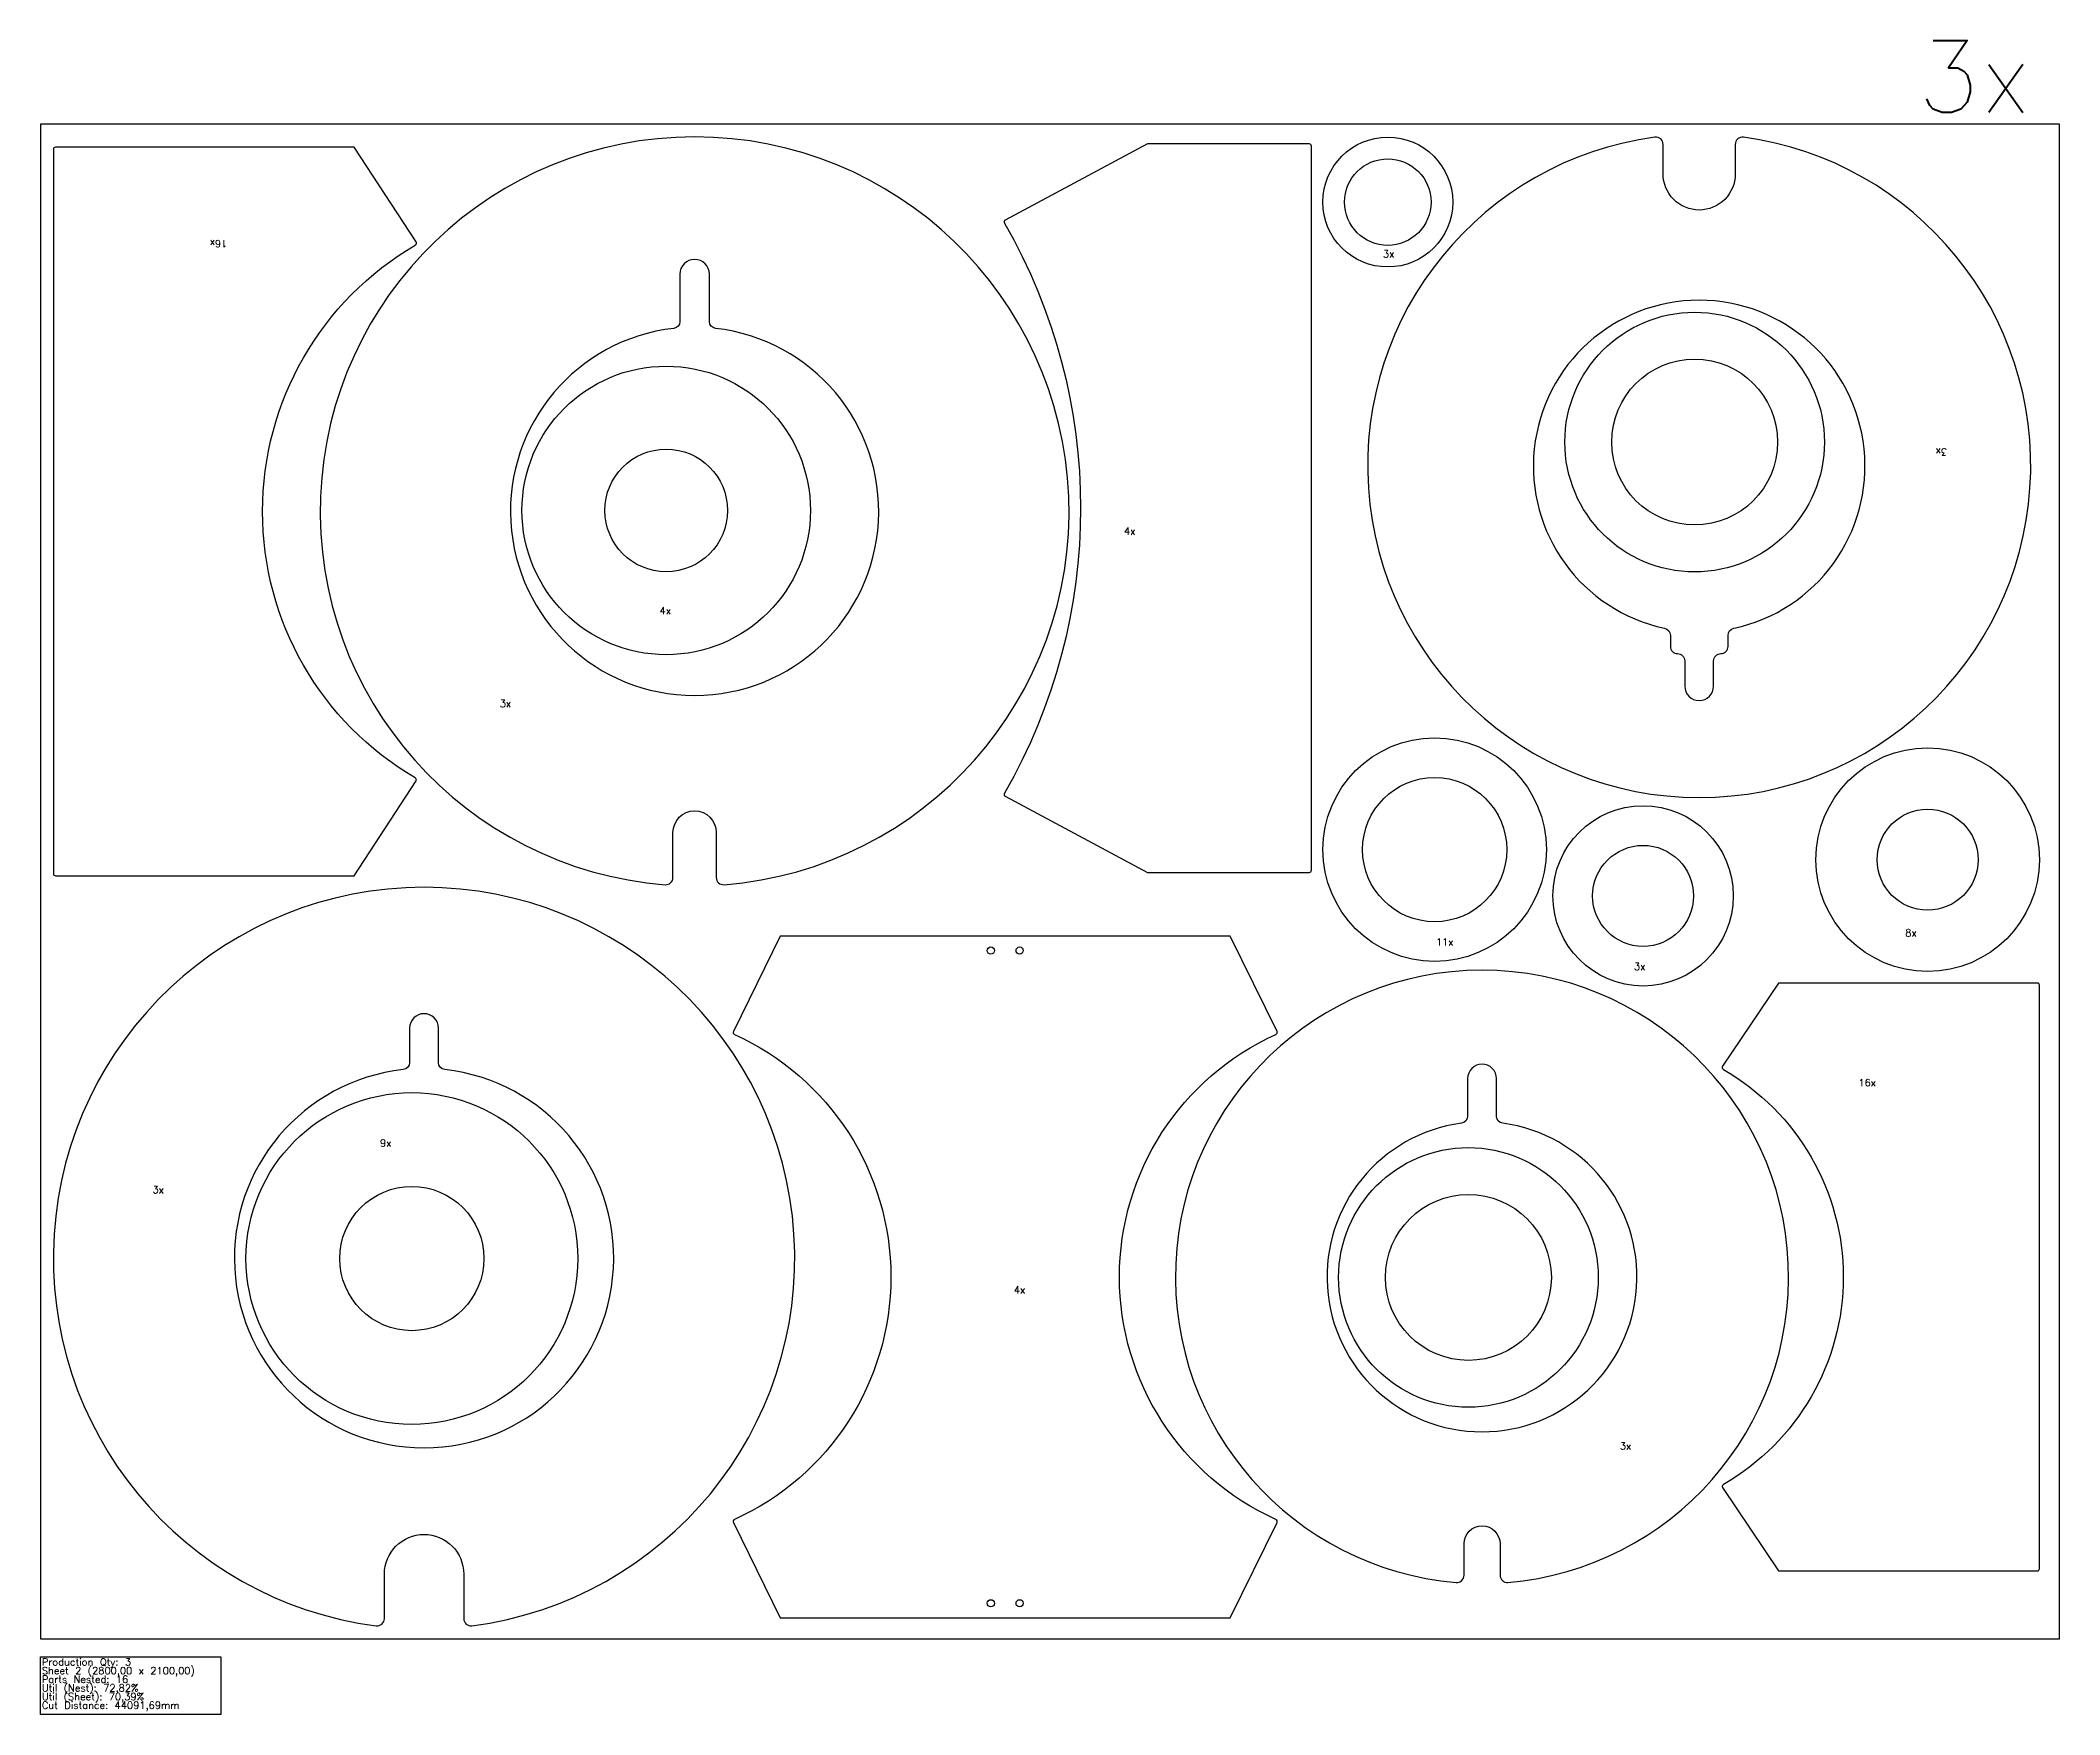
# Model space of a CAD drawing. Header units: millimetres. Extents: x 0 to 5740, y -8658 to -1197.
# Drawn here: x 0 to 2800, y -8658 to -6337 of the extents above; entities that cross this region are included whole.
import ezdxf

# ---------------------------------------------------------------- set-up
doc = ezdxf.new("R2010")
doc.units = ezdxf.units.MM
for name, color, linetype in [('13672575', 7, 'Continuous'), ('13781249', 7, 'Continuous'), ('13886225', 7, 'Continuous'), ('13940817', 7, 'Continuous'), ('14025428', 7, 'Continuous'), ('7517448', 7, 'Continuous'), ('sheet', 24, 'Continuous'), ('Stats', 7, 'Continuous'), ('Texto', 7, 'Continuous')]:
    doc.layers.add(name, color=color, linetype=linetype)
doc.styles.get("Standard").update_dxf_attribs({"font": 'txt.shx'})

msp = doc.modelspace()

# ---------------------------------------------------------------- texts
at = {"insert": (2403, -6336.6), "char_height": 100, "attachment_point": 1}
msp.add_mtext_dynamic_manual_height_columns('{\\W2.244285; }3x', width=391.095, gutter_width=1, heights=[0], dxfattribs=at)
at = {"layer": 'Stats', "color": 60}
for s, p in [('Sheet 2 (2800,00 x 2100,00)', (2, -8601.8)), ('Production Qty: 3', (2, -8589.8)), ('Parts Nested: 16', (2, -8613.8)), ('Util (Nest): 72,82%', (2, -8625.8)), ('Cut Distance: 44091,69mm', (2, -8649.8)), ('Util (Sheet): 70,39%', (2, -8637.8))]:
    msp.add_text(s, height=10, dxfattribs=at).set_placement(p)
at = {"layer": 'Texto', "color": 3, "char_height": 10, "width": 86.148, "attachment_point": 1, "rotation": 180}
for s, insert in [('{\\C1;16x}', (259.3, -6623.5)), ('{\\C1;3x}', (2644, -6912.3))]:
    msp.add_mtext(s, dxfattribs=dict(at, insert=insert))
at = {"layer": 'Texto', "color": 3, "char_height": 10, "width": 86.148, "attachment_point": 1}
for s, insert in [('{\\C1;3x}', (1861.7, -6627.6)), ('{\\C1;4x}', (1502.6, -7012)), ('{\\C1;4x}', (858.7, -7122.3)), ('{\\C1;3x}', (637, -7250.9)), ('{\\C1;11x}', (1935.2, -7581.7)), ('{\\C1;8x}', (2586, -7568.9)), ('{\\C1;3x}', (2209.8, -7615.5)), ('{\\C1;16x}', (2520.9, -7776.6)), ('{\\C1;9x}', (471, -7860.3)), ('{\\C1;3x}', (155.5, -7925.1)), ('{\\C1;4x}', (1349.9, -8063.9)), ('{\\C1;3x}', (2190.2, -8280.4))]:
    msp.add_mtext(s, dxfattribs=dict(at, insert=insert))

# ---------------------------------------------------------------- linework, layer by layer
at = {"color": 7}
for points in [[(937.2, -7434.8), (937.2, -7497.2, 0.437447), (948, -7507.2, 25.410646), (866.4, -7507.2, 0.437447), (877.2, -7497.2), (877.2, -7434.8, -0.999999)], [(886.7, -6660.8), (886.7, -6726.5, -0.381362), (878.3, -6735.9, 17.60988), (936.1, -6735.9, -0.381362), (927.7, -6726.5), (927.7, -6660.8, 0.999999)], [(2024.1, -8421), (2024.1, -8464.5, 0.439167), (2034.9, -8474.5, 23.672042), (1963.2, -8474.5, 0.439167), (1974.1, -8464.5), (1974.1, -8421, -1)], [(2027.7, -7837.9, -0.375565), (2019.1, -7828), (2019.1, -7776, 0.414214), (1999.1, -7756), (1999.1, -7756, 0.414214), (1979.1, -7776), (1979.1, -7828, -0.375565), (1970.4, -7837.9, 14.933034)]]:
    msp.add_lwpolyline(points, format="xyb", close=True, dxfattribs=at)
for centre, radius in [((1868.4, -6560.8), 90), ((1868.4, -6560.8), 60), ((2293.9, -6893.5), 180), ((867.8, -6988.3), 200), ((2293.9, -6893.5), 115), ((867.8, -6988.3), 85), ((1933.4, -7458.6), 155), ((2617, -7472.5), 155), ((1933.4, -7458.6), 100), ((2222.4, -7522.7), 125), ((2617, -7472.5), 70), ((2222.4, -7522.7), 70), ((515.1, -8025.5), 230), ((1980.2, -8051.7), 180), ((515.1, -8025.5), 100), ((1980.2, -8051.7), 115)]:
    msp.add_circle(centre, radius, dxfattribs=at)
at = {"layer": '13672575', "color": 7}
msp.add_lwpolyline([(2332.7, -8343), (2410, -8458.5), (2769, -8458.5, 0.414214), (2772, -8455.5), (2772, -7646.5, 0.414214), (2769, -7643.5), (2410, -7643.5), (2332.7, -7759, 0.434137), (2333.7, -7763.3, -0.578139), (2333.7, -8338.7, 0.434137)], format="xyb", close=True, dxfattribs=at)
at = {"layer": '13781249', "color": 7}
for points in [[(598.3, -8534.7, 15.442938), (465.7, -8534.7, 0.452621), (477, -8524.8), (477, -8463, -0.414214), (532, -8408), (532, -8408, -0.414214), (587, -8463), (587, -8524.8, 0.452621)], [(560.9, -7763.6, -0.382318), (552, -7753.6), (552, -7706, 0.414214), (532, -7686), (532, -7686, 0.414214), (512, -7706), (512, -7753.6, -0.382318), (503.1, -7763.6, 18.144888)]]:
    msp.add_lwpolyline(points, format="xyb", close=True, dxfattribs=at)
at = {"layer": '13886225', "color": 7}
msp.add_lwpolyline([(1759.4, -7490.1, 0.414214), (1762.4, -7487.1), (1762.4, -6483.1, 0.414214), (1759.4, -6480.1), (1535.4, -6480.1), (1338, -6585.7, 0.423194), (1336.9, -6589.9, -0.266995), (1336.9, -7380.4, 0.423194), (1338, -7384.6), (1535.4, -7490.1)], format="xyb", close=True, dxfattribs=at)
at = {"layer": '13940817', "color": 7}
msp.add_lwpolyline([(435, -6484.8), (21, -6484.8, 0.414214), (18, -6487.8), (18, -7491.8, 0.414214), (21, -7494.8), (435, -7494.8), (520.9, -7363.4, 0.428811), (519.9, -7359.2, -0.573509), (519.9, -6620.4, 0.428811), (520.9, -6616.1)], format="xyb", close=True, dxfattribs=at)
at = {"layer": '14025428', "color": 7}
for points in [[(2238.9, -6470.9, 14.933034), (2361.5, -6470.9, 0.453948), (2350.2, -6480.8), (2350.2, -6521.8, -0.414214), (2300.2, -6571.8), (2300.2, -6571.8, -0.414214), (2250.2, -6521.8), (2250.2, -6480.8, 0.453948)], [(2260.2, -7161.5), (2260.2, -7176.8, 0.414214), (2270.2, -7186.8), (2270.2, -7186.8, -0.414214), (2280.2, -7196.8), (2280.2, -7231.8, 0.999997), (2320.2, -7231.8), (2320.2, -7196.8, -0.414214), (2330.2, -7186.8), (2330.2, -7186.8, 0.414214), (2340.2, -7176.8), (2340.2, -7161.5, -0.353997), (2348.1, -7151.7, 9.494678), (2252.3, -7151.7, -0.353997)]]:
    msp.add_lwpolyline(points, format="xyb", close=True, dxfattribs=at)
at = {"layer": '7517448', "color": 7}
msp.add_lwpolyline([(1025.9, -8523.5), (1649.9, -8523.5), (1714.8, -8391.3, 0.423629), (1713.3, -8387.3, -0.645355), (1713.3, -7714.8, 0.423629), (1714.8, -7710.7), (1649.9, -7578.5), (1025.9, -7578.5), (960.9, -7710.7, 0.423629), (962.4, -7714.8, -0.645355), (962.4, -8387.3, 0.423629), (960.9, -8391.3)], format="xyb", close=True, dxfattribs=at)
for centre in [(1317.9, -7598.5), (1357.9, -7598.5), (1317.9, -8503.5), (1357.9, -8503.5)]:
    msp.add_circle(centre, 5, dxfattribs=at)
at = {"layer": 'sheet', "color": 7}
msp.add_lwpolyline([(0, -8552.8), (2800, -8552.8), (2800, -6452.8), (0, -6452.8)], close=True, dxfattribs=at)
at = {"layer": 'Stats', "color": 151}
msp.add_lwpolyline([(0, -8577.8), (250, -8577.8), (250, -8657.8), (0, -8657.8), (0, -8577.8)], close=True, dxfattribs=at)

msp.set_redraw_order([(e.dxf.handle, doc.entitydb.next_handle()) for e in msp.query("TEXT MTEXT ATTDEF DIMENSION ARC_DIMENSION")])  # texts and dimensions are drawn at this point

doc.saveas('drawing.dxf')
